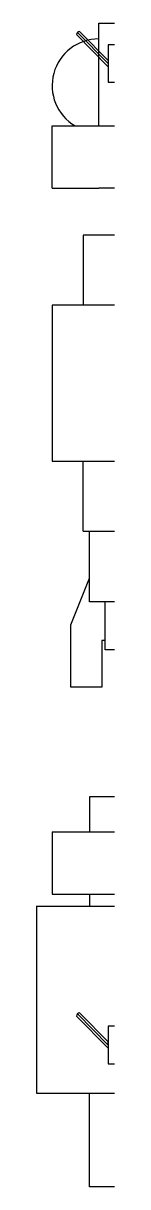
# Model space of a CAD drawing. Header units: millimetres. Extents: x -286516 to -275786, y 161594 to 164062.
# Drawn here: x -278624.1 to -278599.1, y 163464.5 to 163837.6 of the extents above; entities that cross this region are included whole.
import ezdxf

# ---------------------------------------------------------------- set-up
doc = ezdxf.new("R2010")
doc.units = ezdxf.units.MM

msp = doc.modelspace()

# ---------------------------------------------------------------- linework, layer by layer
for p, q in [((-278601.053, 163824.718), (-278610.943, 163834.718)), ((-278609.943, 163834.718), (-278610.229, 163835.007)), ((-278601.053, 163825.718), (-278609.943, 163834.718)), ((-278604.053, 163804.718), (-278604.053, 163837.648)), ((-278604.053, 163837.648), (-278599.053, 163837.648)), ((-278601.053, 163823.718), (-278611.24, 163834.008)), ((-278599.053, 163830.718), (-278601.053, 163830.718)), ((-278601.053, 163830.718), (-278601.053, 163818.718)), ((-278601.053, 163818.718), (-278599.053, 163818.718)), ((-278619.053, 163784.718), (-278619.053, 163804.718)), ((-278619.053, 163804.718), (-278599.053, 163804.718)), ((-278619.053, 163784.718), (-278604.053, 163784.718)), ((-278599.053, 163784.718), (-278604.053, 163784.718)), ((-278599.053, 163769.718), (-278609.053, 163769.718)), ((-278609.053, 163769.718), (-278609.053, 163747.218)), ((-278599.053, 163747.218), (-278619.053, 163747.218)), ((-278619.053, 163747.218), (-278619.053, 163697.218)), ((-278619.053, 163697.218), (-278599.053, 163697.218)), ((-278609.053, 163674.718), (-278609.053, 163697.218)), ((-278609.053, 163674.718), (-278599.053, 163674.718)), ((-278607.053, 163652.118), (-278607.053, 163674.718)), ((-278613.053, 163644.718), (-278607.053, 163659.718)), ((-278599.053, 163652.118), (-278607.053, 163652.118)), ((-278602.053, 163636.718), (-278602.053, 163652.118)), ((-278613.053, 163624.718), (-278613.053, 163644.718)), ((-278602.053, 163639.718), (-278603.053, 163639.718)), ((-278603.053, 163639.718), (-278603.053, 163624.718)), ((-278599.053, 163636.718), (-278602.053, 163636.718)), ((-278603.053, 163624.718), (-278613.053, 163624.718)), ((-278599.053, 163589.517), (-278607.053, 163589.517)), ((-278607.053, 163589.517), (-278607.053, 163578.324)), ((-278619.053, 163578.324), (-278619.053, 163558.324)), ((-278619.053, 163578.324), (-278599.053, 163578.324)), ((-278619.053, 163558.324), (-278599.053, 163558.324)), ((-278607.053, 163558.324), (-278607.053, 163554.517)), ((-278624.053, 163554.517), (-278624.053, 163494.517)), ((-278624.053, 163554.517), (-278599.053, 163554.517)), ((-278601.053, 163508.959), (-278611.24, 163519.249)), ((-278601.053, 163509.959), (-278610.943, 163519.959)), ((-278609.943, 163519.959), (-278610.229, 163520.248)), ((-278601.053, 163510.959), (-278609.943, 163519.959)), ((-278599.053, 163515.959), (-278601.053, 163515.959)), ((-278601.053, 163515.959), (-278601.053, 163503.959)), ((-278601.053, 163509.959), (-278601.053, 163510.959)), ((-278601.053, 163509.959), (-278601.053, 163508.959)), ((-278601.053, 163509.959), (-278601.053, 163508.959)), ((-278601.053, 163503.959), (-278599.053, 163503.959)), ((-278624.053, 163494.517), (-278599.053, 163494.517)), ((-278607.053, 163464.517), (-278607.053, 163494.517)), ((-278599.053, 163464.517), (-278607.053, 163464.517)), ((-278599.053, 163464.517), (-278604.053, 163464.517))]:
    msp.add_line(p, q)
for centre, radius, start, end in [((-278610.24, 163834.007), 1, 89.34727, 179.95896), ((-278604.053, 163817.648), 15, 90, 239.53835), ((-278610.24, 163519.248), 1, 89.34727, 179.95896)]:
    msp.add_arc(centre, radius, start, end)

doc.saveas('drawing.dxf')
